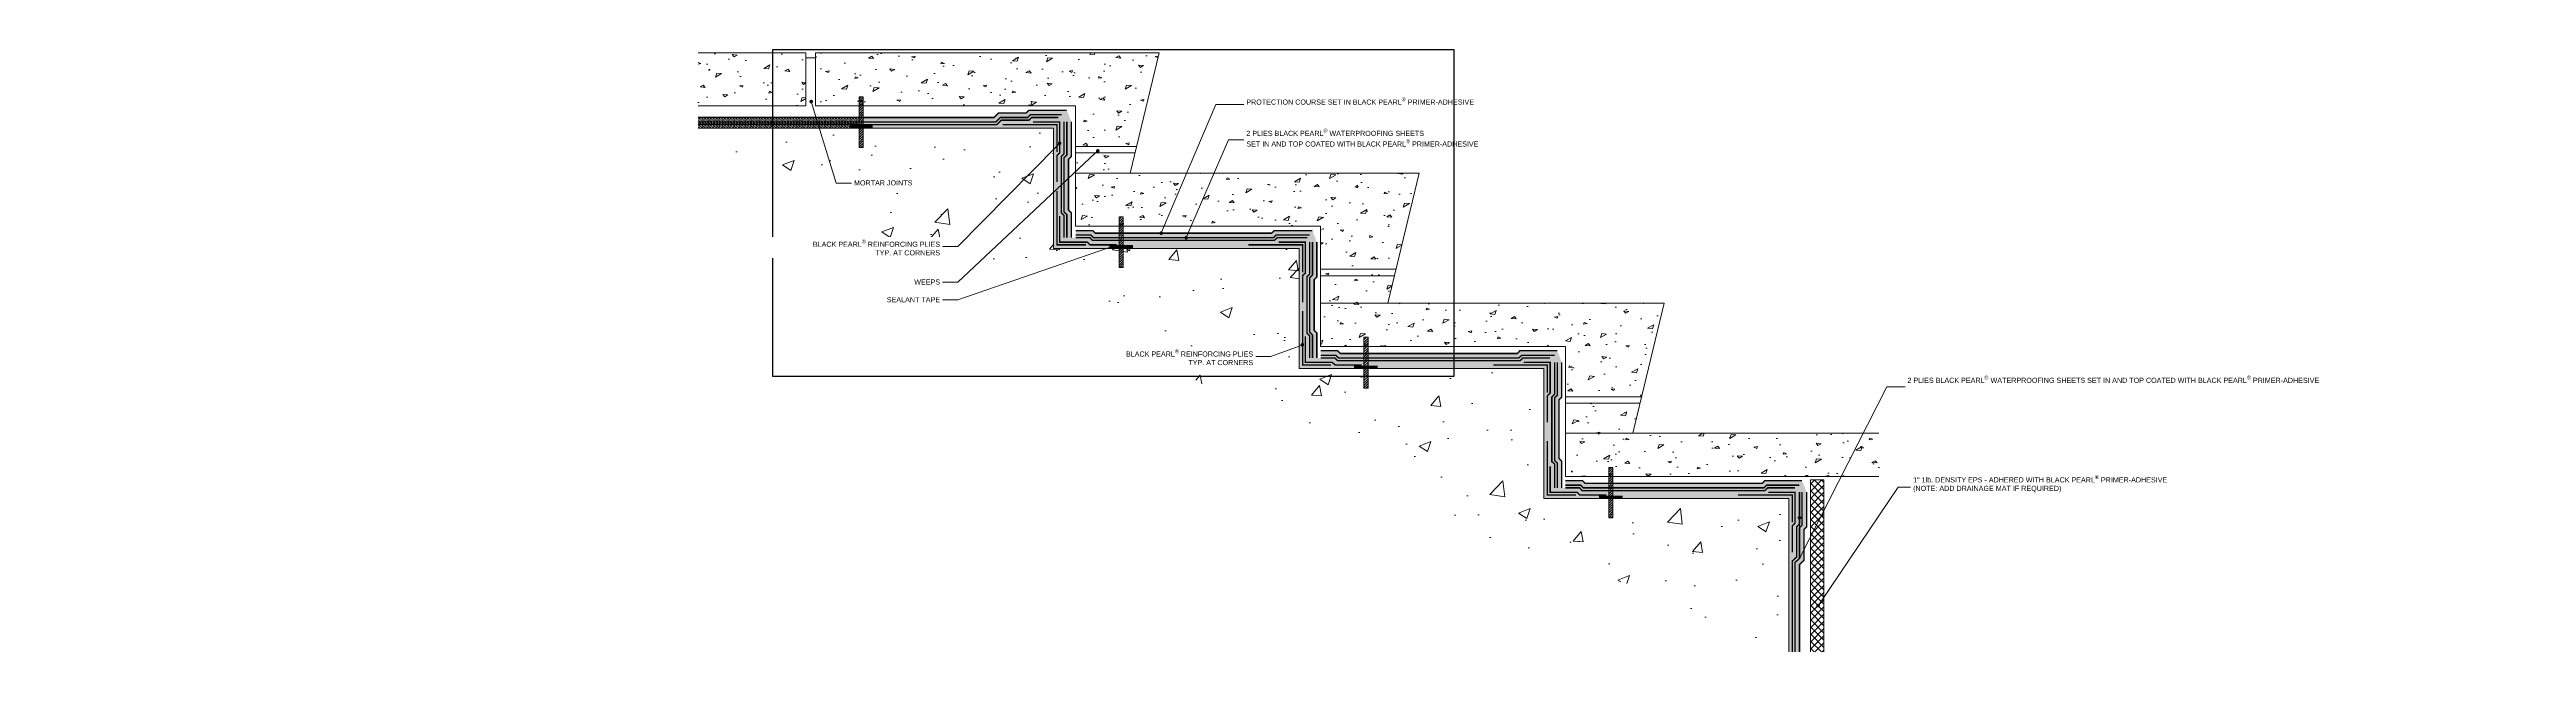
# Model space of a CAD drawing. Header units: inches. Extents: x 550 to 724, y 50 to 93.
import ezdxf
from ezdxf import colors
from ezdxf.entities.mleader import LeaderData, LeaderLine
from ezdxf.math import Vec2, Vec3

# ---------------------------------------------------------------- set-up
doc = ezdxf.new("R2010")
doc.units = ezdxf.units.IN
doc.header["$MEASUREMENT"] = 0
doc.layers.get('Defpoints').update_dxf_attribs({"color": 103})
for name, color, linetype, lineweight in [('BP Mastic', 191, 'Continuous', 0), ('BP Others', 190, 'Continuous', 0), ('BP Primer', 2, 'Continuous', 0), ('BP Sheet Membrane', 166, 'Continuous', 0), ('BP Text', 20, 'Continuous', 0)]:
    doc.layers.add(name, color=color, linetype=linetype, lineweight=lineweight)
doc.layers.add('BP Protection Course', color=7, linetype='Continuous', lineweight=0, true_color=0x216123)
doc.styles.get("Standard").update_dxf_attribs({"font": 'ARIALN.TTF'})
pattern_1 = [(216.8699, (0.08, 0.2), (0.5999999836, 0.4000000247), [0.1, -0.9]), (206.5651, (0.2, 0.14), (-0.199999832, -0.200000262), [0.2236068, -0.2236068]), (198.4349, (0.2, 0.04), (-0.400000087, -0.1999996806), [0.1264912, -0.5059644])]
pattern_2 = [(9.603, (670.5073, 85.0087), (1.03079, 3.05714), [0.24464, -5.89288]), (157.953, (670.7074, 84.9277), (-1.0308, -3.05714), [0.21591, -5.20091]), (71.367, (670.7074, 84.9277), (-5.02073, 2.0333), [0.1286, -3.09765]), (9.603, (672.564, 84.509), (1.03079, 3.05714), [0.24464, -5.89288]), (157.953, (672.805, 84.5497), (-1.0308, -3.05714), [0.21591, -5.20091]), (71.367, (672.564, 84.509), (-5.02073, 2.0333), [0.1286, -3.09765]), (29.9515, (675.146, 85.021), (-3.98993, 5.09044), [0.2621, -7.9119]), (128.09, (675.146, 85.021), (-7.0823, -4.081), [0.2074, -6.2604]), (174.791, (675.373, 85.152), (3.98993, -5.09044), [0.3565, -10.7617]), (29.9515, (670.496, 87.306), (-3.98993, 5.09044), [0.2621, -7.9119]), (128.09, (670.496, 87.306), (-7.0823, -4.081), [0.2074, -6.2604]), (174.791, (670.7233, 87.4366), (3.98993, -5.09044), [0.3565, -10.7617]), (29.9515, (676.0396, 88.1775), (-3.98993, 5.09044), [0.2621, -7.9119]), (128.09, (676.04, 88.1775), (-7.0823, -4.081), [0.2074, -6.2604]), (174.791, (676.2667, 88.3083), (3.98993, -5.09044), [0.3565, -10.7617]), (29.9515, (673.5234, 85.938), (-3.98993, 5.09044), [0.2621, -7.9119]), (128.09, (673.878, 85.9054), (-7.0823, -4.081), [0.2074, -6.2604]), (174.791, (673.8784, 85.9054), (3.98993, -5.09044), [0.3565, -10.7617]), (29.9515, (672.753, 82.907), (-3.98993, 5.09044), [0.2621, -7.9119]), (128.09, (673.108, 82.875), (-7.0823, -4.081), [0.2074, -6.2604]), (174.791, (673.108, 82.875), (3.98993, -5.09044), [0.3565, -10.7617]), (29.9515, (678.7216, 84.0314), (-3.98993, 5.09044), [0.2621, -7.9119]), (128.09, (679.077, 83.999), (-7.0823, -4.081), [0.2074, -6.2604]), (174.791, (679.0766, 83.999), (3.98993, -5.09044), [0.3565, -10.7617]), (29.9515, (677.2295, 84.21), (3.0924, 9.17143), [0.5014, -15.8465]), (71.367, (677.569, 84.179), (-11.0722, 1.0094), [0.2969, -9.3819]), (174.791, (677.569, 84.179), (-3.0924, -9.1714), [0.341, -10.7771]), (29.9515, (671.627, 83.783), (3.0924, 9.17143), [0.5014, -15.8465]), (71.367, (671.967, 83.752), (-11.0722, 1.0094), [0.2969, -9.3819]), (174.791, (671.967, 83.752), (-3.0924, -9.1714), [0.341, -10.7771]), (29.9515, (677.998, 87.2336), (3.0924, 9.17143), [0.5014, -15.8465]), (71.367, (678.337, 87.203), (-11.0722, 1.0094), [0.2969, -9.3819]), (174.791, (678.337, 87.203), (-3.0924, -9.1714), [0.341, -10.7771]), (29.9515, (672.5687, 86.764), (3.0924, 9.17143), [0.5014, -15.8465]), (71.367, (672.908, 86.733), (-11.0722, 1.0094), [0.2969, -9.3819]), (174.791, (672.908, 86.733), (-3.0924, -9.1714), [0.341, -10.7771]), (29.9515, (673.342, 89.441), (3.0924, 9.17143), [0.5014, -15.8465]), (71.367, (673.682, 89.41), (-11.0722, 1.0094), [0.2969, -9.3819]), (174.791, (673.682, 89.41), (-3.0924, -9.1714), [0.341, -10.7771]), (29.9515, (679.119, 90.3284), (3.0924, 9.17143), [0.5014, -15.8465]), (71.367, (679.459, 90.297), (-11.0722, 1.0094), [0.2969, -9.3819]), (174.791, (679.459, 90.297), (-3.0924, -9.1714), [0.341, -10.7771]), (29.9515, (668.763, 82.891), (3.0924, 9.17143), [0.5014, -15.8465]), (71.367, (668.763, 82.891), (-11.0722, 1.0094), [0.2969, -9.3819]), (174.791, (669.197, 83.142), (-3.0924, -9.1714), [0.341, -10.7771]), (29.9515, (669.4294, 85.777), (3.0924, 9.17143), [0.5014, -15.8465]), (71.367, (669.429, 85.777), (-11.0722, 1.0094), [0.2969, -9.3819]), (174.791, (669.864, 86.027), (-3.0924, -9.1714), [0.341, -10.7771]), (29.9515, (669.918, 88.675), (3.0924, 9.17143), [0.5014, -15.8465]), (71.367, (669.918, 88.675), (-11.0722, 1.0094), [0.2969, -9.3819]), (174.791, (670.353, 88.926), (-3.0924, -9.1714), [0.341, -10.7771]), (29.9515, (673.8306, 83.599), (3.0924, 9.17143), [0.5014, -15.8465]), (71.367, (673.831, 83.599), (-11.0722, 1.0094), [0.2969, -9.3819]), (174.791, (674.265, 83.8495), (-3.0924, -9.1714), [0.341, -10.7771]), (29.9515, (674.956, 86.694), (3.0924, 9.17143), [0.5014, -15.8465]), (71.367, (674.956, 86.694), (-11.0722, 1.0094), [0.2969, -9.3819]), (174.791, (675.39, 86.944), (-3.0924, -9.1714), [0.341, -10.7771]), (29.9515, (675.81, 89.671), (3.0924, 9.17143), [0.5014, -15.8465]), (71.367, (675.81, 89.671), (-11.0722, 1.0094), [0.2969, -9.3819]), (174.791, (676.244, 89.922), (-3.0924, -9.1714), [0.3404, -10.7764]), (30, (674.309, 82.5944), (-1.291, 8.9602), [0, -4.9932]), (45, (667.651, 89.252), (1.2176, 13.3931), [0, -3.3288]), (60, (670.98, 83.926), (-8.7846, 9.7577), [0, -1.6644]), (15, (668.9828, 85.9232), (2.956911, 1.826171), [0, -2.663043]), (75, (670.98, 85.9232), (-2.05537, 2.61847), [0, -3.99457]), (120, (674.309, 87.2548), (-4.09251, 1.09658), [0, -3.3288]), (90, (675.6404, 85.9232), (-3.99457, 1.33152), [0, -2.33016])]
pattern_3 = [(45, (667.48972, 82.40955), (-0.084065, 0.084065), [])]
pattern_4 = [(45, (685.77342, 73.95431), (-0.084065, 0.084065), [])]
pattern_5 = [(45, (702.98718, 65.48964), (-0.084065, 0.084065), [])]
pattern_6 = [(45, (720.20094, 56.34457), (-0.084065, 0.084065), [])]

# ---------------------------------------------------------------- blocks, each defined once
blk = doc.blocks.new('_Dot')
at = {"color": 0, "linetype": 'ByBlock', "lineweight": -2}
blk.add_line((-0.5, 0), (-1, 0), dxfattribs=at)
at = {"color": 0, "linetype": 'ByBlock', "const_width": 0.5}
blk.add_lwpolyline([(-0.25, 0, 1), (0.25, 0, 1)], format="xyb", close=True, dxfattribs=at)

msp = doc.modelspace()

# ---------------------------------------------------------------- hatches: boundary and pattern name
at = {"layer": 'BP Others'}
h = msp.add_hatch(dxfattribs=at)
h.set_pattern_fill('CONCRETE', color=256, scale=5.706522)
h.set_pattern_definition(pattern_2)
h.paths.add_polyline_path([(627.53, 92.37), (603.38, 92.37), (603.38, 88.64), (619.81, 88.64), (619.81, 88.93), (620.01, 88.93), (620.01, 88.64), (621.66, 88.64), (621.66, 86.95), (621.66, 86.27), (621.66, 85.8), (625.95, 85.8)])
h.paths.add_polyline_path([(602.7, 92.37), (595.12, 92.37), (595.12, 88.64), (602.7, 88.64)])
h.paths.add_polyline_path([(645.81, 83.92), (621.66, 83.92), (621.66, 80.19), (638.88, 80.19), (638.88, 77.34), (644.23, 77.34)])
h.paths.add_polyline_path([(625.84, 85.34), (621.66, 85.34), (621.66, 83.92), (625.5, 83.92)])
h.paths.add_polyline_path([(644.12, 76.89), (638.88, 76.89), (638.88, 74.77), (643.62, 74.77)])
h.paths.add_polyline_path([(663.03, 74.77), (638.88, 74.77), (638.88, 71.72), (656.09, 71.72), (656.09, 68.19), (661.45, 68.19)])
h.paths.add_polyline_path([(661.34, 67.74), (656.09, 67.74), (656.09, 65.62), (660.83, 65.62)])
h = msp.add_hatch(dxfattribs=at)
h.set_pattern_fill('ANSI31', color=256, scale=0.951087)
h.set_pattern_definition(pattern_3)
h.paths.add_polyline_path([(606.43, 85.72), (606.72, 85.72), (606.72, 89.29), (606.43, 89.29)])
h.paths.add_polyline_path([(606.72, 88.46), (606.72, 85.72), (606.43, 85.72), (606.43, 88.46)], flags=17)
h = msp.add_hatch(dxfattribs=at)
h.set_pattern_fill('CONCRETE', color=256, scale=5.706522)
h.set_pattern_definition([(9.603, (670.3457, 84.8238), (1.0308, 3.05714), [0.24464, -5.89288]), (157.953, (670.5458, 84.7428), (-1.0308, -3.05714), [0.21591, -5.2009]), (71.367, (670.546, 84.743), (-5.02073, 2.0333), [0.1286, -3.09765]), (9.603, (672.4023, 84.324), (1.0308, 3.05714), [0.24464, -5.89288]), (157.953, (672.6435, 84.3648), (-1.0308, -3.05714), [0.21591, -5.2009]), (71.367, (672.4023, 84.324), (-5.02073, 2.0333), [0.1286, -3.09765]), (29.952, (674.984, 84.836), (-3.98993, 5.09044), [0.2621, -7.9119]), (128.09, (674.984, 84.836), (-7.0823, -4.081), [0.2074, -6.2604]), (174.791, (675.2113, 84.967), (3.98993, -5.09044), [0.3565, -10.7617]), (29.952, (670.3347, 87.121), (-3.98993, 5.09044), [0.2621, -7.9119]), (128.09, (670.335, 87.121), (-7.0823, -4.081), [0.2074, -6.2604]), (174.791, (670.5617, 87.2518), (3.98993, -5.09044), [0.3565, -10.7617]), (29.952, (675.878, 87.9926), (-3.98993, 5.09044), [0.2621, -7.9119]), (128.09, (675.878, 87.993), (-7.0823, -4.081), [0.2074, -6.2604]), (174.791, (676.105, 88.1235), (3.98993, -5.09044), [0.3565, -10.7617]), (29.952, (673.362, 85.753), (-3.98993, 5.09044), [0.2621, -7.9119]), (128.09, (673.717, 85.7206), (-7.0823, -4.081), [0.2074, -6.2604]), (174.791, (673.717, 85.7206), (3.98993, -5.09044), [0.3565, -10.7617]), (29.952, (672.591, 82.7224), (-3.98993, 5.09044), [0.2621, -7.9119]), (128.09, (672.946, 82.69), (-7.0823, -4.081), [0.2074, -6.2604]), (174.791, (672.9463, 82.69), (3.98993, -5.09044), [0.3565, -10.7617]), (29.952, (678.56, 83.8465), (-3.98993, 5.09044), [0.2621, -7.9119]), (128.09, (678.915, 83.814), (-7.0823, -4.081), [0.2074, -6.2604]), (174.791, (678.915, 83.814), (3.98993, -5.09044), [0.3565, -10.7617]), (29.952, (677.068, 84.0254), (3.0924, 9.17143), [0.5014, -15.8465]), (71.367, (677.408, 83.994), (-11.0722, 1.0094), [0.2969, -9.3819]), (174.791, (677.408, 83.994), (-3.0924, -9.1714), [0.341, -10.7771]), (29.952, (671.4656, 83.598), (3.0924, 9.1714), [0.5014, -15.8465]), (71.367, (671.805, 83.567), (-11.0722, 1.0094), [0.2969, -9.3819]), (174.79, (671.805, 83.567), (-3.0924, -9.1714), [0.341, -10.7771]), (29.952, (677.836, 87.049), (3.0924, 9.17143), [0.5014, -15.8465]), (71.367, (678.176, 87.018), (-11.0722, 1.0094), [0.2969, -9.3819]), (174.791, (678.176, 87.018), (-3.0924, -9.1714), [0.341, -10.7771]), (29.952, (672.407, 86.579), (3.0924, 9.1714), [0.5014, -15.8465]), (71.367, (672.747, 86.548), (-11.0722, 1.0094), [0.2969, -9.3819]), (174.79, (672.747, 86.548), (-3.0924, -9.1714), [0.341, -10.7771]), (29.952, (673.1807, 89.256), (3.0924, 9.1714), [0.5014, -15.8465]), (71.367, (673.52, 89.225), (-11.0722, 1.0094), [0.2969, -9.3819]), (174.79, (673.52, 89.225), (-3.0924, -9.1714), [0.341, -10.7771]), (29.952, (678.9575, 90.1435), (3.0924, 9.17143), [0.5014, -15.8465]), (71.367, (679.297, 90.113), (-11.0722, 1.0094), [0.2969, -9.3819]), (174.791, (679.297, 90.113), (-3.0924, -9.1714), [0.341, -10.7771]), (29.952, (668.601, 82.7064), (3.0924, 9.1714), [0.5014, -15.8465]), (71.367, (668.601, 82.706), (-11.0722, 1.0094), [0.2969, -9.3819]), (174.79, (669.036, 82.957), (-3.0924, -9.1714), [0.341, -10.7771]), (29.952, (669.268, 85.592), (3.0924, 9.1714), [0.5014, -15.8465]), (71.367, (669.268, 85.592), (-11.0722, 1.0094), [0.2969, -9.3819]), (174.79, (669.702, 85.842), (-3.0924, -9.1714), [0.341, -10.7771]), (29.952, (669.7566, 88.4904), (3.0924, 9.1714), [0.5014, -15.8465]), (71.367, (669.757, 88.49), (-11.0722, 1.0094), [0.2969, -9.3819]), (174.79, (670.191, 88.741), (-3.0924, -9.1714), [0.341, -10.7771]), (29.952, (673.669, 83.414), (3.0924, 9.1714), [0.5014, -15.8465]), (71.367, (673.669, 83.414), (-11.0722, 1.0094), [0.2969, -9.3819]), (174.79, (674.1035, 83.665), (-3.0924, -9.1714), [0.341, -10.7771]), (29.952, (674.794, 86.509), (3.0924, 9.1714), [0.5014, -15.8465]), (71.367, (674.794, 86.509), (-11.0722, 1.0094), [0.2969, -9.3819]), (174.791, (675.229, 86.759), (-3.0924, -9.1714), [0.341, -10.7771]), (29.952, (675.648, 89.486), (3.0924, 9.1714), [0.5014, -15.8465]), (71.367, (675.648, 89.486), (-11.0722, 1.0094), [0.2969, -9.3819]), (174.791, (676.083, 89.737), (-3.0924, -9.1714), [0.3404, -10.7764]), (30, (674.147, 82.4095), (-1.291, 8.9602), [0, -4.9932]), (45, (667.49, 89.067), (1.2176, 13.3931), [0, -3.3288]), (60, (670.819, 83.741), (-8.7846, 9.7577), [0, -1.6644]), (15, (668.8212, 85.7384), (2.95691, 1.826171), [0, -2.663043]), (75, (670.8185, 85.7384), (-2.05537, 2.61847), [0, -3.99457]), (120, (674.1473, 87.07), (-4.09251, 1.09658), [0, -3.3288]), (90, (675.479, 85.7384), (-3.99457, 1.33152), [0, -2.33016])])
h.paths.add_polyline_path([(606.43, 85.72), (606.72, 85.72), (606.72, 89.29), (606.43, 89.29)])
h.paths.add_polyline_path([(606.72, 88.46), (606.72, 85.72), (606.43, 85.72), (606.43, 88.46)], flags=17)
h = msp.add_hatch(dxfattribs=at)
h.set_pattern_fill('AR-CONC', color=256, scale=1.170101)
h.set_pattern_definition([(50, (660.163, 83.7004), (8.3927, -0.73426), [0.8776, -9.6533]), (355, (660.163, 83.7004), (-1.6235, 8.8014), [0.7021, -7.7227]), (100.451, (660.862, 83.639), (6.7691, 8.0671), [0.7458, -8.2041]), (46.184, (660.163, 86.041), (12.4878, -1.9367), [1.3164, -14.48]), (96.636, (661.203, 85.879), (10.9365, 11.3982), [1.1187, -12.3061]), (351.184, (660.163, 86.04), (10.9365, 11.3982), [1.053, -11.584]), (21, (661.333, 85.4556), (6.9844, -4.71105), [0.8776, -9.6533]), (326, (661.333, 85.456), (2.847, 8.485), [0.7021, -7.7227]), (71.451, (661.915, 85.063), (9.83145, 3.7739), [0.7458, -8.2041]), (37.5, (660.1627, 83.7004), (0.14228, 3.8952), [0, -7.62906, 0, -7.83968, 0, -7.75192]), (7.5, (660.1627, 83.7004), (3.07818, 4.61502), [0, -4.46979, 0, -7.45354, 0, -2.9545]), (327.5, (657.5534, 83.7004), (6.24626, -0.26391), [0, -2.92525, 0, -9.1268, 0, -12.11054]), (317.5, (656.3833, 83.7004), (6.82387, 1.17133), [0, -3.80283, 0, -6.06112, 0, -8.60024])])
edge = h.paths.add_edge_path()
edge.add_line((654.58, 70.17), (642.22, 70.17))
edge.add_line((642.22, 70.17), (642.22, 68.8))
edge.add_line((642.22, 68.8), (641.92, 68.8))
edge.add_line((641.92, 68.8), (641.92, 70.17))
edge.add_line((641.92, 70.17), (637.37, 70.17))
edge.add_line((637.37, 70.17), (637.37, 78.62))
edge.add_line((637.37, 78.62), (625, 78.62))
edge.add_line((625, 78.62), (625, 77.27))
edge.add_line((625, 77.27), (624.71, 77.27))
edge.add_line((624.71, 77.27), (624.71, 78.62))
edge.add_line((624.71, 78.62), (620.1, 78.62))
edge.add_line((620.1, 78.62), (620.1, 87.08))
edge.add_line((620.1, 87.08), (606.72, 87.08))
edge.add_line((606.72, 87.08), (606.72, 85.72))
edge.add_line((606.72, 85.72), (606.43, 85.72))
edge.add_line((606.43, 85.72), (606.43, 87.08))
edge.add_line((606.43, 87.08), (594.96, 87.08))
edge.add_spline(control_points=[(594.96, 87.08), (598.24, 85.03), (603.66, 81.64), (612.74, 77.37), (623.32, 74.79), (632.31, 66.87), (643.88, 64.57), (651.65, 55.72), (662.26, 55.67), (668.01, 50.99), (670.92, 50.28), (671.8, 50.06)], knot_values=[0, 0, 0, 0, 3.047426, 5.032656, 7.899844, 11.507961, 14.167772, 16.893094, 20.21098, 21.842077, 22.551942, 22.551942, 22.551942, 22.551942], degree=3, periodic=0)
edge.add_line((671.8, 50.06), (671.8, 61.03))
edge.add_line((671.8, 61.03), (659.43, 61.03))
edge.add_line((659.43, 61.03), (659.43, 59.66))
edge.add_line((659.43, 59.66), (659.14, 59.66))
edge.add_line((659.14, 59.66), (659.14, 61.03))
edge.add_line((659.14, 61.03), (654.58, 61.03))
edge.add_line((654.58, 61.03), (654.58, 70.17))
h = msp.add_hatch(dxfattribs=at)
h.set_pattern_fill('ANSI31', color=256, scale=0.951087)
h.set_pattern_definition(pattern_3)
h.paths.add_polyline_path([(606.72, 88.46), (606.43, 88.46), (606.43, 87.78), (606.72, 87.78)])
h.paths.add_polyline_path([(606.72, 87.78), (606.43, 87.78), (606.43, 87.55), (606.72, 87.55)])
h.paths.add_polyline_path([(606.72, 87.55), (606.43, 87.55), (606.43, 87.32), (606.72, 87.32)])
h.paths.add_polyline_path([(606.72, 87.32), (606.43, 87.32), (606.43, 87.08), (606.72, 87.08)])
h.paths.add_polyline_path([(606.72, 87.08), (606.43, 87.08), (606.43, 85.72), (606.72, 85.72)])
h = msp.add_hatch(dxfattribs=at)
h.set_pattern_fill('ANSI31', color=256, scale=0.951087)
h.set_pattern_definition(pattern_4)
h.paths.add_polyline_path([(624.71, 77.27), (625, 77.27), (625, 80.83), (624.71, 80.83)])
h.paths.add_polyline_path([(625, 80), (625, 77.27), (624.71, 77.27), (624.71, 80)], flags=17)
h = msp.add_hatch(dxfattribs=at)
h.set_pattern_fill('CONCRETE', color=256, scale=5.706522)
h.set_pattern_definition([(9.603, (688.6294, 76.3686), (1.0308, 3.05714), [0.24464, -5.89288]), (157.953, (688.8295, 76.2876), (-1.0308, -3.05714), [0.21591, -5.2009]), (71.367, (688.8295, 76.2876), (-5.02073, 2.0333), [0.1286, -3.09765]), (9.603, (690.686, 75.8688), (1.0308, 3.05714), [0.24464, -5.89288]), (157.953, (690.9272, 75.9096), (-1.0308, -3.05714), [0.21591, -5.2009]), (71.367, (690.686, 75.869), (-5.02073, 2.0333), [0.1286, -3.09765]), (29.952, (693.268, 76.381), (-3.98993, 5.09044), [0.2621, -7.9119]), (128.09, (693.268, 76.381), (-7.0823, -4.081), [0.2074, -6.2604]), (174.791, (693.495, 76.5117), (3.98993, -5.09044), [0.3565, -10.7617]), (29.952, (688.6184, 78.6657), (-3.98993, 5.09044), [0.2621, -7.9119]), (128.09, (688.618, 78.666), (-7.0823, -4.081), [0.2074, -6.2604]), (174.791, (688.8454, 78.7965), (3.98993, -5.09044), [0.3565, -10.7617]), (29.952, (694.162, 79.5374), (-3.98993, 5.09044), [0.2621, -7.9119]), (128.09, (694.162, 79.537), (-7.0823, -4.081), [0.2074, -6.2604]), (174.791, (694.389, 79.668), (3.98993, -5.09044), [0.3565, -10.7617]), (29.952, (691.6455, 77.298), (-3.98993, 5.09044), [0.2621, -7.9119]), (128.09, (692.0005, 77.265), (-7.0823, -4.081), [0.2074, -6.2604]), (174.791, (692.0005, 77.2653), (3.98993, -5.09044), [0.3565, -10.7617]), (29.952, (690.875, 74.267), (-3.98993, 5.09044), [0.2621, -7.9119]), (128.09, (691.23, 74.235), (-7.0823, -4.081), [0.2074, -6.2604]), (174.791, (691.23, 74.235), (3.98993, -5.09044), [0.3565, -10.7617]), (29.952, (696.844, 75.391), (-3.98993, 5.09044), [0.2621, -7.9119]), (128.09, (697.199, 75.359), (-7.0823, -4.081), [0.2074, -6.2604]), (174.791, (697.199, 75.359), (3.98993, -5.09044), [0.3565, -10.7617]), (29.952, (695.3517, 75.57), (3.0924, 9.17143), [0.5014, -15.8465]), (71.367, (695.691, 75.539), (-11.0722, 1.0094), [0.2969, -9.3819]), (174.791, (695.691, 75.539), (-3.0924, -9.1714), [0.341, -10.7771]), (29.952, (689.7493, 75.143), (3.0924, 9.1714), [0.5014, -15.8465]), (71.367, (690.089, 75.112), (-11.0722, 1.0094), [0.2969, -9.3819]), (174.79, (690.089, 75.112), (-3.0924, -9.1714), [0.341, -10.7771]), (29.952, (696.12, 78.5935), (3.0924, 9.17143), [0.5014, -15.8465]), (71.367, (696.46, 78.563), (-11.0722, 1.0094), [0.2969, -9.3819]), (174.791, (696.4595, 78.563), (-3.0924, -9.1714), [0.341, -10.7771]), (29.952, (690.691, 78.1236), (3.0924, 9.1714), [0.5014, -15.8465]), (71.367, (691.03, 78.093), (-11.0722, 1.0094), [0.2969, -9.3819]), (174.79, (691.03, 78.093), (-3.0924, -9.1714), [0.341, -10.7771]), (29.952, (691.4644, 80.801), (3.0924, 9.1714), [0.5014, -15.8465]), (71.367, (691.804, 80.77), (-11.0722, 1.0094), [0.2969, -9.3819]), (174.79, (691.804, 80.77), (-3.0924, -9.1714), [0.341, -10.7771]), (29.952, (697.241, 81.688), (3.0924, 9.17143), [0.5014, -15.8465]), (71.367, (697.581, 81.657), (-11.0722, 1.0094), [0.2969, -9.3819]), (174.791, (697.581, 81.657), (-3.0924, -9.1714), [0.341, -10.7771]), (29.952, (686.885, 74.251), (3.0924, 9.1714), [0.5014, -15.8465]), (71.367, (686.885, 74.251), (-11.0722, 1.0094), [0.2969, -9.3819]), (174.79, (687.319, 74.5015), (-3.0924, -9.1714), [0.341, -10.7771]), (29.952, (687.5516, 77.137), (3.0924, 9.1714), [0.5014, -15.8465]), (71.367, (687.552, 77.137), (-11.0722, 1.0094), [0.2969, -9.3819]), (174.79, (687.986, 77.387), (-3.0924, -9.1714), [0.341, -10.7771]), (29.952, (688.04, 80.035), (3.0924, 9.1714), [0.5014, -15.8465]), (71.367, (688.04, 80.035), (-11.0722, 1.0094), [0.2969, -9.3819]), (174.79, (688.475, 80.286), (-3.0924, -9.1714), [0.341, -10.7771]), (29.952, (691.953, 74.959), (3.0924, 9.1714), [0.5014, -15.8465]), (71.367, (691.953, 74.959), (-11.0722, 1.0094), [0.2969, -9.3819]), (174.79, (692.387, 75.209), (-3.0924, -9.1714), [0.341, -10.7771]), (29.952, (693.078, 78.054), (3.0924, 9.1714), [0.5014, -15.8465]), (71.367, (693.078, 78.054), (-11.0722, 1.0094), [0.2969, -9.3819]), (174.791, (693.512, 78.304), (-3.0924, -9.1714), [0.341, -10.7771]), (29.952, (693.932, 81.031), (3.0924, 9.1714), [0.5014, -15.8465]), (71.367, (693.932, 81.031), (-11.0722, 1.0094), [0.2969, -9.3819]), (174.791, (694.366, 81.281), (-3.0924, -9.1714), [0.3404, -10.7764]), (30, (692.431, 73.954), (-1.291, 8.9602), [0, -4.9932]), (45, (685.773, 80.612), (1.2176, 13.3931), [0, -3.3288]), (60, (689.102, 75.286), (-8.7846, 9.7577), [0, -1.6644]), (15, (687.1049, 77.2831), (2.95691, 1.826171), [0, -2.663043]), (75, (689.1022, 77.283), (-2.05537, 2.61847), [0, -3.99457]), (120, (692.431, 78.6146), (-4.09251, 1.09658), [0, -3.3288]), (90, (693.7625, 77.283), (-3.99457, 1.33152), [0, -2.33016])])
h.paths.add_polyline_path([(624.71, 77.27), (625, 77.27), (625, 80.83), (624.71, 80.83)])
h.paths.add_polyline_path([(625, 80), (625, 77.27), (624.71, 77.27), (624.71, 80)], flags=17)
h = msp.add_hatch(dxfattribs=at)
h.set_pattern_fill('ANSI31', color=256, scale=0.951087)
h.set_pattern_definition(pattern_4)
h.paths.add_polyline_path([(625, 80), (624.71, 80), (624.71, 79.32), (625, 79.32)])
h.paths.add_polyline_path([(625, 79.32), (624.71, 79.32), (624.71, 79.09), (625, 79.09)])
h.paths.add_polyline_path([(625, 79.09), (624.71, 79.09), (624.71, 78.87), (625, 78.87)])
h.paths.add_polyline_path([(625, 78.87), (624.71, 78.87), (624.71, 78.62), (625, 78.62)])
h.paths.add_polyline_path([(625, 78.62), (624.71, 78.62), (624.71, 77.27), (625, 77.27)])
h = msp.add_hatch(dxfattribs=at)
h.set_pattern_fill('ANSI31', color=256, scale=0.951087)
h.set_pattern_definition(pattern_5)
h.paths.add_polyline_path([(641.92, 68.8), (642.22, 68.8), (642.22, 72.37), (641.92, 72.37)])
h.paths.add_polyline_path([(642.22, 71.54), (642.22, 68.8), (641.92, 68.8), (641.92, 71.54)], flags=17)
h = msp.add_hatch(dxfattribs=at)
h.set_pattern_fill('CONCRETE', color=256, scale=5.706522)
h.set_pattern_definition([(9.603, (705.8432, 67.904), (1.0308, 3.05714), [0.24464, -5.89288]), (157.953, (706.0433, 67.823), (-1.0308, -3.05714), [0.21591, -5.2009]), (71.367, (706.0433, 67.823), (-5.02073, 2.0333), [0.1286, -3.09765]), (9.603, (707.8998, 67.404), (1.0308, 3.05714), [0.24464, -5.89288]), (157.953, (708.141, 67.445), (-1.0308, -3.05714), [0.21591, -5.2009]), (71.367, (707.9, 67.404), (-5.02073, 2.0333), [0.1286, -3.09765]), (29.952, (710.4817, 67.916), (-3.98993, 5.09044), [0.2621, -7.9119]), (128.09, (710.482, 67.916), (-7.0823, -4.081), [0.2074, -6.2604]), (174.791, (710.7087, 68.047), (3.98993, -5.09044), [0.3565, -10.7617]), (29.952, (705.832, 70.201), (-3.98993, 5.09044), [0.2621, -7.9119]), (128.09, (705.832, 70.201), (-7.0823, -4.081), [0.2074, -6.2604]), (174.791, (706.059, 70.332), (3.98993, -5.09044), [0.3565, -10.7617]), (29.952, (711.3755, 71.073), (-3.98993, 5.09044), [0.2621, -7.9119]), (128.09, (711.3755, 71.073), (-7.0823, -4.081), [0.2074, -6.2604]), (174.791, (711.6026, 71.2035), (3.98993, -5.09044), [0.3565, -10.7617]), (29.952, (708.859, 68.833), (-3.98993, 5.09044), [0.2621, -7.9119]), (128.09, (709.214, 68.801), (-7.0823, -4.081), [0.2074, -6.2604]), (174.791, (709.2143, 68.8006), (3.98993, -5.09044), [0.3565, -10.7617]), (29.952, (708.089, 65.8025), (-3.98993, 5.09044), [0.2621, -7.9119]), (128.09, (708.444, 65.77), (-7.0823, -4.081), [0.2074, -6.2604]), (174.791, (708.4437, 65.77), (3.98993, -5.09044), [0.3565, -10.7617]), (29.952, (714.0575, 66.9266), (-3.98993, 5.09044), [0.2621, -7.9119]), (128.09, (714.4125, 66.894), (-7.0823, -4.081), [0.2074, -6.2604]), (174.791, (714.4125, 66.8942), (3.98993, -5.09044), [0.3565, -10.7617]), (29.952, (712.5654, 67.1055), (3.0924, 9.17143), [0.5014, -15.8465]), (71.367, (712.905, 67.075), (-11.0722, 1.0094), [0.2969, -9.3819]), (174.791, (712.905, 67.0745), (-3.0924, -9.1714), [0.341, -10.7771]), (29.952, (706.963, 66.6784), (3.0924, 9.1714), [0.5014, -15.8465]), (71.367, (707.303, 66.647), (-11.0722, 1.0094), [0.2969, -9.3819]), (174.79, (707.303, 66.647), (-3.0924, -9.1714), [0.341, -10.7771]), (29.952, (713.3336, 70.129), (3.0924, 9.17143), [0.5014, -15.8465]), (71.367, (713.673, 70.098), (-11.0722, 1.0094), [0.2969, -9.3819]), (174.791, (713.673, 70.098), (-3.0924, -9.1714), [0.341, -10.7771]), (29.952, (707.9046, 69.659), (3.0924, 9.1714), [0.5014, -15.8465]), (71.367, (708.244, 69.628), (-11.0722, 1.0094), [0.2969, -9.3819]), (174.79, (708.244, 69.628), (-3.0924, -9.1714), [0.341, -10.7771]), (29.952, (708.678, 72.336), (3.0924, 9.1714), [0.5014, -15.8465]), (71.367, (709.018, 72.305), (-11.0722, 1.0094), [0.2969, -9.3819]), (174.79, (709.018, 72.305), (-3.0924, -9.1714), [0.341, -10.7771]), (29.952, (714.455, 73.2236), (3.0924, 9.17143), [0.5014, -15.8465]), (71.367, (714.795, 73.193), (-11.0722, 1.0094), [0.2969, -9.3819]), (174.791, (714.795, 73.193), (-3.0924, -9.1714), [0.341, -10.7771]), (29.952, (704.0986, 65.7865), (3.0924, 9.1714), [0.5014, -15.8465]), (71.367, (704.099, 65.786), (-11.0722, 1.0094), [0.2969, -9.3819]), (174.79, (704.533, 66.037), (-3.0924, -9.1714), [0.341, -10.7771]), (29.952, (704.7653, 68.672), (3.0924, 9.1714), [0.5014, -15.8465]), (71.367, (704.765, 68.672), (-11.0722, 1.0094), [0.2969, -9.3819]), (174.79, (705.2, 68.922), (-3.0924, -9.1714), [0.341, -10.7771]), (29.952, (705.254, 71.5705), (3.0924, 9.1714), [0.5014, -15.8465]), (71.367, (705.254, 71.57), (-11.0722, 1.0094), [0.2969, -9.3819]), (174.79, (705.6885, 71.821), (-3.0924, -9.1714), [0.341, -10.7771]), (29.952, (709.1665, 66.4943), (3.0924, 9.1714), [0.5014, -15.8465]), (71.367, (709.166, 66.494), (-11.0722, 1.0094), [0.2969, -9.3819]), (174.79, (709.601, 66.745), (-3.0924, -9.1714), [0.341, -10.7771]), (29.952, (710.292, 69.589), (3.0924, 9.1714), [0.5014, -15.8465]), (71.367, (710.292, 69.589), (-11.0722, 1.0094), [0.2969, -9.3819]), (174.791, (710.726, 69.8395), (-3.0924, -9.1714), [0.341, -10.7771]), (29.952, (711.1457, 72.5664), (3.0924, 9.1714), [0.5014, -15.8465]), (71.367, (711.146, 72.566), (-11.0722, 1.0094), [0.2969, -9.3819]), (174.791, (711.58, 72.817), (-3.0924, -9.1714), [0.3404, -10.7764]), (30, (709.645, 65.49), (-1.291, 8.9602), [0, -4.9932]), (45, (702.987, 72.147), (1.2176, 13.3931), [0, -3.3288]), (60, (706.316, 66.821), (-8.7846, 9.7577), [0, -1.6644]), (15, (704.3187, 68.8184), (2.95691, 1.826171), [0, -2.663043]), (75, (706.316, 68.8184), (-2.05537, 2.61847), [0, -3.99457]), (120, (709.6448, 70.15), (-4.09251, 1.09658), [0, -3.3288]), (90, (710.9763, 68.8184), (-3.99457, 1.33152), [0, -2.33016])])
h.paths.add_polyline_path([(641.92, 68.8), (642.22, 68.8), (642.22, 72.37), (641.92, 72.37)])
h.paths.add_polyline_path([(642.22, 71.54), (642.22, 68.8), (641.92, 68.8), (641.92, 71.54)], flags=17)
h = msp.add_hatch(dxfattribs=at)
h.set_pattern_fill('ANSI31', color=256, scale=0.951087)
h.set_pattern_definition(pattern_5)
h.paths.add_polyline_path([(642.22, 71.54), (641.92, 71.54), (641.92, 70.86), (642.22, 70.86)])
h.paths.add_polyline_path([(642.22, 70.86), (641.92, 70.86), (641.92, 70.63), (642.22, 70.63)])
h.paths.add_polyline_path([(642.22, 70.63), (641.92, 70.63), (641.92, 70.4), (642.22, 70.4)])
h.paths.add_polyline_path([(642.22, 70.4), (641.92, 70.4), (641.92, 70.16), (642.22, 70.16)])
h.paths.add_polyline_path([(642.22, 70.16), (641.92, 70.16), (641.92, 68.8), (642.22, 68.8)])
h = msp.add_hatch(dxfattribs=at)
h.set_pattern_fill('CONCRETE', color=256, scale=5.706522)
h.set_pattern_definition(pattern_2)
h.paths.add_polyline_path([(678.14, 62.58), (678.14, 65.62), (656.09, 65.62), (656.09, 62.58)])
h = msp.add_hatch(dxfattribs=at)
h.set_pattern_fill('ANSI31', color=256, scale=0.951087)
h.set_pattern_definition(pattern_6)
h.paths.add_polyline_path([(659.14, 59.66), (659.43, 59.66), (659.43, 63.22), (659.14, 63.22)])
h.paths.add_polyline_path([(659.43, 62.39), (659.43, 59.66), (659.14, 59.66), (659.14, 62.39)], flags=17)
h = msp.add_hatch(dxfattribs=at)
h.set_pattern_fill('CONCRETE', color=256, scale=5.706522)
h.set_pattern_definition([(9.603, (723.057, 58.759), (1.0308, 3.05714), [0.24464, -5.89288]), (157.953, (723.257, 58.6778), (-1.0308, -3.05714), [0.21591, -5.2009]), (71.367, (723.257, 58.678), (-5.02073, 2.0333), [0.1286, -3.09765]), (9.603, (725.1135, 58.259), (1.0308, 3.05714), [0.24464, -5.89288]), (157.953, (725.3547, 58.2998), (-1.0308, -3.05714), [0.21591, -5.2009]), (71.367, (725.1135, 58.259), (-5.02073, 2.0333), [0.1286, -3.09765]), (29.952, (727.6954, 58.771), (-3.98993, 5.09044), [0.2621, -7.9119]), (128.09, (727.6954, 58.771), (-7.0823, -4.081), [0.2074, -6.2604]), (174.791, (727.9225, 58.902), (3.98993, -5.09044), [0.3565, -10.7617]), (29.952, (723.046, 61.056), (-3.98993, 5.09044), [0.2621, -7.9119]), (128.09, (723.046, 61.056), (-7.0823, -4.081), [0.2074, -6.2604]), (174.791, (723.273, 61.187), (3.98993, -5.09044), [0.3565, -10.7617]), (29.952, (728.589, 61.9276), (-3.98993, 5.09044), [0.2621, -7.9119]), (128.09, (728.589, 61.928), (-7.0823, -4.081), [0.2074, -6.2604]), (174.791, (728.8164, 62.0585), (3.98993, -5.09044), [0.3565, -10.7617]), (29.952, (726.073, 59.688), (-3.98993, 5.09044), [0.2621, -7.9119]), (128.09, (726.428, 59.6556), (-7.0823, -4.081), [0.2074, -6.2604]), (174.791, (726.428, 59.6556), (3.98993, -5.09044), [0.3565, -10.7617]), (29.952, (725.3025, 56.6574), (-3.98993, 5.09044), [0.2621, -7.9119]), (128.09, (725.6575, 56.625), (-7.0823, -4.081), [0.2074, -6.2604]), (174.791, (725.6575, 56.625), (3.98993, -5.09044), [0.3565, -10.7617]), (29.952, (731.271, 57.7815), (-3.98993, 5.09044), [0.2621, -7.9119]), (128.09, (731.626, 57.749), (-7.0823, -4.081), [0.2074, -6.2604]), (174.791, (731.6263, 57.749), (3.98993, -5.09044), [0.3565, -10.7617]), (29.952, (729.779, 57.9604), (3.0924, 9.17143), [0.5014, -15.8465]), (71.367, (730.119, 57.929), (-11.0722, 1.0094), [0.2969, -9.3819]), (174.791, (730.119, 57.929), (-3.0924, -9.1714), [0.341, -10.7771]), (29.952, (724.177, 57.533), (3.0924, 9.1714), [0.5014, -15.8465]), (71.367, (724.516, 57.502), (-11.0722, 1.0094), [0.2969, -9.3819]), (174.79, (724.5165, 57.502), (-3.0924, -9.1714), [0.341, -10.7771]), (29.952, (730.5474, 60.984), (3.0924, 9.17143), [0.5014, -15.8465]), (71.367, (730.887, 60.953), (-11.0722, 1.0094), [0.2969, -9.3819]), (174.791, (730.887, 60.953), (-3.0924, -9.1714), [0.341, -10.7771]), (29.952, (725.1183, 60.514), (3.0924, 9.1714), [0.5014, -15.8465]), (71.367, (725.458, 60.483), (-11.0722, 1.0094), [0.2969, -9.3819]), (174.79, (725.458, 60.483), (-3.0924, -9.1714), [0.341, -10.7771]), (29.952, (725.892, 63.191), (3.0924, 9.1714), [0.5014, -15.8465]), (71.367, (726.232, 63.16), (-11.0722, 1.0094), [0.2969, -9.3819]), (174.79, (726.2315, 63.16), (-3.0924, -9.1714), [0.341, -10.7771]), (29.952, (731.669, 64.0786), (3.0924, 9.17143), [0.5014, -15.8465]), (71.367, (732.008, 64.048), (-11.0722, 1.0094), [0.2969, -9.3819]), (174.791, (732.008, 64.048), (-3.0924, -9.1714), [0.341, -10.7771]), (29.952, (721.3124, 56.6414), (3.0924, 9.1714), [0.5014, -15.8465]), (71.367, (721.312, 56.641), (-11.0722, 1.0094), [0.2969, -9.3819]), (174.79, (721.747, 56.892), (-3.0924, -9.1714), [0.341, -10.7771]), (29.952, (721.979, 59.527), (3.0924, 9.1714), [0.5014, -15.8465]), (71.367, (721.979, 59.527), (-11.0722, 1.0094), [0.2969, -9.3819]), (174.79, (722.414, 59.777), (-3.0924, -9.1714), [0.341, -10.7771]), (29.952, (722.468, 62.4254), (3.0924, 9.1714), [0.5014, -15.8465]), (71.367, (722.468, 62.425), (-11.0722, 1.0094), [0.2969, -9.3819]), (174.79, (722.902, 62.676), (-3.0924, -9.1714), [0.341, -10.7771]), (29.952, (726.38, 57.349), (3.0924, 9.1714), [0.5014, -15.8465]), (71.367, (726.38, 57.349), (-11.0722, 1.0094), [0.2969, -9.3819]), (174.79, (726.815, 57.6), (-3.0924, -9.1714), [0.341, -10.7771]), (29.952, (727.5055, 60.444), (3.0924, 9.1714), [0.5014, -15.8465]), (71.367, (727.505, 60.444), (-11.0722, 1.0094), [0.2969, -9.3819]), (174.791, (727.94, 60.694), (-3.0924, -9.1714), [0.341, -10.7771]), (29.952, (728.3594, 63.4213), (3.0924, 9.1714), [0.5014, -15.8465]), (71.367, (728.359, 63.421), (-11.0722, 1.0094), [0.2969, -9.3819]), (174.791, (728.794, 63.672), (-3.0924, -9.1714), [0.3404, -10.7764]), (30, (726.8585, 56.3446), (-1.291, 8.9602), [0, -4.9932]), (45, (720.201, 63.002), (1.2176, 13.3931), [0, -3.3288]), (60, (723.53, 57.676), (-8.7846, 9.7577), [0, -1.6644]), (15, (721.5325, 59.6734), (2.95691, 1.826171), [0, -2.663043]), (75, (723.5297, 59.6734), (-2.05537, 2.61847), [0, -3.99457]), (120, (726.8585, 61.005), (-4.09251, 1.09658), [0, -3.3288]), (90, (728.19, 59.6734), (-3.99457, 1.33152), [0, -2.33016])])
h.paths.add_polyline_path([(659.14, 59.66), (659.43, 59.66), (659.43, 63.22), (659.14, 63.22)])
h.paths.add_polyline_path([(659.43, 62.39), (659.43, 59.66), (659.14, 59.66), (659.14, 62.39)], flags=17)
h = msp.add_hatch(dxfattribs=at)
h.set_pattern_fill('ANSI31', color=256, scale=0.951087)
h.set_pattern_definition(pattern_6)
h.paths.add_polyline_path([(659.43, 62.39), (659.14, 62.39), (659.14, 61.71), (659.43, 61.71)])
h.paths.add_polyline_path([(659.43, 61.71), (659.14, 61.71), (659.14, 61.48), (659.43, 61.48)])
h.paths.add_polyline_path([(659.43, 61.48), (659.14, 61.48), (659.14, 61.26), (659.43, 61.26)])
h.paths.add_polyline_path([(659.43, 61.26), (659.14, 61.26), (659.14, 61.01), (659.43, 61.01)])
h.paths.add_polyline_path([(659.43, 61.01), (659.14, 61.01), (659.14, 59.66), (659.43, 59.66)])
h = msp.add_hatch(dxfattribs=at)
h.set_pattern_fill('ANSI37', color=256, scale=2.853261)
h.set_pattern_definition([(45, (544.48343, 41.6407), (-0.252195, 0.252195), []), (135, (544.48343, 41.6407), (-0.252195, -0.252195), [])])
h.paths.add_polyline_path([(674.27, 62.34), (673.32, 62.34), (673.32, 50.24), (674.27, 50.24)])
at = {"layer": 'BP Primer'}
h = msp.add_hatch(dxfattribs=at)
h.set_pattern_fill('WOOD6', color=6, scale=0.2, pattern_type=2)
h.set_pattern_definition(pattern_1)
h.paths.add_polyline_path([(606.43, 87.83), (595.12, 87.83), (595.12, 87.08), (606.43, 87.08)])
h = msp.add_hatch(dxfattribs=at)
h.set_pattern_fill('WOOD6', color=6, scale=0.2, pattern_type=2)
h.set_pattern_definition(pattern_1)
h.paths.add_polyline_path([(621.35, 87.53), (621.04, 88.33), (618.36, 88.33), (618.17, 88.14), (616.24, 88.14), (615.92, 87.83), (606.72, 87.83), (606.72, 87.08), (620.1, 87.08), (620.1, 78.62), (624.71, 78.62), (624.71, 79.69), (623.05, 79.69), (622.87, 79.87), (621.66, 79.87), (621.66, 79.37), (621.35, 79.37), (621.35, 81.13), (621.16, 81.31), (621.16, 84.89), (621.35, 85.07)])
h = msp.add_hatch(dxfattribs=at)
h.set_pattern_fill('WOOD6', color=6, scale=0.2, pattern_type=2)
h.set_pattern_definition(pattern_1)
h.paths.add_polyline_path([(638.31, 79.87), (635.62, 79.87), (635.44, 79.69), (625, 79.69), (625, 78.62), (637.37, 78.62), (637.37, 70.17), (641.92, 70.17), (641.92, 71.23), (640.27, 71.23), (640.08, 71.42), (638.88, 71.42), (638.88, 70.92), (638.62, 70.92), (638.62, 72.67), (638.43, 72.86), (638.43, 76.43), (638.62, 76.62), (638.62, 79.07)])
h = msp.add_hatch(dxfattribs=at)
h.set_pattern_fill('WOOD6', color=6, scale=0.2, pattern_type=2)
h.set_pattern_definition(pattern_1)
h.paths.add_polyline_path([(655.83, 70.61), (655.52, 71.42), (652.89, 71.42), (652.71, 71.23), (642.22, 71.23), (642.22, 70.17), (654.58, 70.17), (654.58, 61.03), (659.14, 61.03), (659.14, 62.09), (657.48, 62.09), (657.29, 62.28), (656.09, 62.28), (656.09, 61.78), (655.83, 61.78), (655.83, 63.65), (655.64, 63.84), (655.64, 67.97), (655.83, 68.16)])
h = msp.add_hatch(color=256, dxfattribs=at)
h.dxf.hatch_style = 1
h.paths.add_polyline_path([(672.73, 62.28), (670.11, 62.28), (669.92, 62.09), (659.43, 62.09), (659.43, 61.03), (671.8, 61.03), (671.8, 50.24), (672.55, 50.24), (672.55, 56.39), (672.86, 56.67), (672.86, 58.84), (673.05, 59.03), (673.05, 61.48)])

# ---------------------------------------------------------------- linework, layer by layer
at = {"layer": 'BP Mastic', "const_width": 0.2}
for points in [[(607.4, 87.2), (605.74, 87.2)], [(625.69, 78.75), (624.03, 78.75)], [(642.9, 70.28), (641.24, 70.28)], [(660.12, 61.14), (658.45, 61.14)]]:
    msp.add_lwpolyline(points, dxfattribs=at)
at = {"layer": 'BP Others'}
for p, q in [((595.12, 92.37), (602.7, 92.37)), ((602.7, 88.64), (602.7, 92.37)), ((603.38, 88.64), (603.38, 92.37)), ((627.53, 92.37), (603.38, 92.37)), ((627.53, 92.37), (625.5, 83.92)), ((602.7, 92.03), (603.38, 92.03)), ((595.12, 88.64), (602.7, 88.64)), ((620.1, 87.08), (595.12, 87.08)), ((621.66, 88.64), (603.38, 88.64)), ((620.1, 78.62), (620.1, 87.08)), ((621.66, 86.27), (621.66, 88.64)), ((621.66, 86.95), (621.66, 88.64)), ((621.66, 80.19), (621.66, 86.27)), ((625.95, 85.8), (621.66, 85.8)), ((625.84, 85.34), (621.66, 85.34)), ((621.66, 83.92), (645.81, 83.92)), ((645.81, 83.92), (643.62, 74.77)), ((638.88, 80.19), (621.66, 80.19)), ((638.88, 71.72), (638.88, 80.19)), ((637.37, 78.62), (620.1, 78.62)), ((637.37, 70.17), (637.37, 78.62)), ((644.19, 77.16), (638.88, 77.16)), ((644.08, 76.7), (638.88, 76.7)), ((638.88, 74.77), (663.03, 74.77)), ((663.03, 74.77), (660.83, 65.62)), ((656.09, 71.72), (638.88, 71.72)), ((656.09, 62.58), (656.09, 71.72)), ((654.58, 70.17), (637.37, 70.17)), ((654.58, 61.03), (654.58, 70.17)), ((661.45, 68.19), (656.09, 68.19)), ((661.34, 67.74), (656.09, 67.74)), ((656.09, 65.62), (678.14, 65.62)), ((654.58, 61.03), (671.8, 61.03)), ((656.09, 62.58), (678.14, 62.58)), ((671.8, 61.03), (671.8, 50.24))]:
    msp.add_line(p, q, dxfattribs=at)
for points in [[(606.43, 85.72), (606.72, 85.72), (606.72, 89.29), (606.43, 89.29)], [(624.71, 77.27), (625, 77.27), (625, 80.83), (624.71, 80.83)], [(641.92, 68.8), (642.22, 68.8), (642.22, 72.37), (641.92, 72.37)], [(659.14, 59.66), (659.43, 59.66), (659.43, 63.22), (659.14, 63.22)]]:
    msp.add_lwpolyline(points, close=True, dxfattribs=at)
msp.add_lwpolyline([(673.32, 50.24), (673.32, 62.34), (674.27, 62.34), (674.27, 50.24)], dxfattribs=at)
at = {"layer": 'BP Protection Course', "const_width": 0.1}
for points in [[(621.04, 88.33), (618.36, 88.33), (618.17, 88.14), (616.24, 88.14), (615.92, 87.83), (595.12, 87.83)], [(621.35, 87.53), (621.35, 85.07), (621.16, 84.89), (621.16, 81.31), (621.35, 81.13), (621.35, 79.37)], [(621.66, 79.87), (622.87, 79.87), (623.05, 79.69), (635.44, 79.69), (635.62, 79.87), (638.31, 79.87)], [(638.62, 79.07), (638.62, 76.62), (638.43, 76.43), (638.43, 72.86), (638.62, 72.67), (638.62, 70.92)], [(638.88, 71.42), (640.08, 71.42), (640.27, 71.23), (652.71, 71.23), (652.89, 71.42), (655.52, 71.42)], [(655.83, 70.61), (655.83, 68.16), (655.64, 67.97), (655.64, 63.84), (655.83, 63.65), (655.83, 61.78)], [(656.09, 62.28), (657.29, 62.28), (657.48, 62.09), (669.92, 62.09), (670.11, 62.28), (672.73, 62.28)], [(673.05, 61.48), (673.05, 59.03), (672.86, 58.84), (672.86, 56.67), (672.55, 56.39), (672.55, 50.24)]]:
    msp.add_lwpolyline(points, dxfattribs=at)
at = {"layer": 'BP Sheet Membrane', "const_width": 0.1}
for points in [[(620.67, 88.02), (618.48, 88.02), (618.3, 87.83), (616.36, 87.83), (616.05, 87.52), (595.12, 87.52)], [(620.44, 87.83), (618.56, 87.83), (618.38, 87.64), (616.44, 87.64), (616.13, 87.33), (595.12, 87.33)], [(616.53, 87.33), (620.35, 87.33), (620.35, 85.39)], [(618.67, 87.52), (620.54, 87.52), (620.54, 85.35), (620.35, 85.16), (620.35, 83.29)], [(620.85, 87.53), (620.85, 85.28), (620.66, 85.09), (620.66, 81.11), (620.85, 80.92), (620.85, 79.37)], [(621.04, 87.53), (621.04, 85.2), (620.85, 85.01), (620.85, 81.18), (621.04, 81), (621.04, 79.37)], [(620.35, 82.66), (620.35, 78.87), (622.4, 78.87)], [(620.54, 80.89), (620.54, 79.06), (622.49, 79.06), (622.68, 78.87), (624.55, 78.87)], [(621.66, 79.56), (622.74, 79.56), (622.92, 79.37), (635.57, 79.37), (635.75, 79.56), (638.12, 79.56)], [(621.66, 79.37), (622.66, 79.37), (622.85, 79.19), (635.64, 79.19), (635.83, 79.37), (637.94, 79.37)], [(633.8, 78.87), (637.62, 78.87), (637.62, 76.94)], [(635.94, 79.06), (637.81, 79.06), (637.81, 76.89), (637.62, 76.71), (637.62, 74.83)], [(638.12, 79.07), (638.12, 76.82), (637.93, 76.64), (637.93, 72.65), (638.12, 72.46), (638.12, 70.92)], [(638.31, 79.07), (638.31, 76.75), (638.12, 76.56), (638.12, 72.73), (638.31, 72.54), (638.31, 70.92)], [(637.62, 74.21), (637.62, 70.42), (639.61, 70.42)], [(637.81, 72.43), (637.81, 70.6), (639.71, 70.6), (639.9, 70.42), (641.76, 70.42)], [(638.88, 71.1), (639.95, 71.1), (640.14, 70.92), (652.83, 70.92), (653.02, 71.1), (655.33, 71.1)], [(638.88, 70.92), (639.87, 70.92), (640.06, 70.73), (652.91, 70.73), (653.1, 70.92), (655.02, 70.92)], [(651.02, 70.42), (654.83, 70.42), (654.83, 68.48)], [(653.15, 70.6), (655.02, 70.6), (655.02, 68.44), (654.83, 68.25), (654.83, 66.38)], [(655.33, 70.61), (655.33, 68.37), (655.14, 68.18), (655.14, 63.63), (655.33, 63.45), (655.33, 61.78)], [(655.52, 70.61), (655.52, 68.29), (655.33, 68.1), (655.33, 63.71), (655.52, 63.52), (655.52, 61.78)], [(654.83, 65.07), (654.83, 61.28), (656.83, 61.28)], [(655.02, 63.3), (655.02, 61.47), (656.92, 61.47), (657.11, 61.28), (658.98, 61.28)], [(656.09, 61.97), (657.16, 61.97), (657.35, 61.78), (670.05, 61.78), (670.24, 61.97), (672.55, 61.97)], [(656.09, 61.78), (657.09, 61.78), (657.27, 61.59), (670.13, 61.59), (670.31, 61.78), (672.23, 61.78)], [(668.23, 61.28), (672.05, 61.28), (672.05, 59.35)], [(670.37, 61.47), (672.23, 61.47), (672.23, 59.3), (672.05, 59.11), (672.05, 57.24)], [(672.55, 61.48), (672.55, 59.23), (672.36, 59.05), (672.36, 56.92), (672.05, 56.64), (672.05, 50.24)], [(672.73, 61.48), (672.73, 59.16), (672.55, 58.97), (672.55, 56.81), (672.23, 56.53), (672.23, 50.24)]]:
    msp.add_lwpolyline(points, dxfattribs=at)
at = {"layer": 'Defpoints'}
msp.add_lwpolyline([(600.36, 92.61), (648.26, 92.61), (648.26, 69.61), (600.36, 69.61)], close=True, dxfattribs=at)

# ---------------------------------------------------------------- leaders
at = {"layer": 'BP Text'}
ml = msp.add_multileader_mtext('Standard', dxfattribs=at)
ml.set_content('\\A1;{\\fArial|b0|i0|c0|p34;MORTAR JOINTS}', color=256)
ml.set_leader_properties(color=256, lineweight=0)
ml.set_arrow_properties(name='DOT')
ml.build(insert=Vec2(0, 0))
ml.multileader.update_dxf_attribs({"text_left_attachment_type": 2, "text_right_attachment_type": 2, "dogleg_length": 0.36, "arrow_head_size": 0.25, "scale": 4})
ctx = ml.context
ctx.base_point, ctx.scale, ctx.char_height, ctx.arrow_head_size, ctx.landing_gap_size, ctx.plane_origin = Vec3(605.9, 83.22), 4, 0.36, 0.25, 0.18, Vec3(640.21, 109.6)
ctx.left_attachment, ctx.right_attachment = 2, 2
notes = []
notes.append((ctx, [(0, (1, 1, 0), (604.83, 83.22), (1, 0), 1.07, [(1, [(603.07, 88.95)], 0, [])])]))
ctx.mtext.insert, ctx.mtext.width, ctx.mtext.flow_direction = Vec3(606.08, 83.41), 15.6074, 5
ml = msp.add_multileader_mtext('Standard', dxfattribs=at)
ml.set_content('\\A1;{\\fArial|b0|i0|c0|p34;PROTECTION COURSE SET IN BLACK PEARL\\H0.75833x;\\S®^ ;\\H1.31869x; PRIMER-ADHESIVE}', color=256)
ml.set_leader_properties(color=256, lineweight=0)
ml.set_arrow_properties(name='DOT')
ml.build(insert=Vec2(0, 0))
ml.multileader.update_dxf_attribs({"text_left_attachment_type": 2, "text_right_attachment_type": 2, "dogleg_length": 0.36, "arrow_head_size": 0.25, "scale": 4})
ctx = ml.context
ctx.base_point, ctx.scale, ctx.char_height, ctx.arrow_head_size, ctx.landing_gap_size, ctx.plane_origin = Vec3(633.48, 88.75), 4, 0.36, 0.25, 0.18, Vec3(668.6, 96.13)
ctx.left_attachment, ctx.right_attachment = 2, 2
notes.append((ctx, [(0, (1, 1, 0), (631.52, 88.75), (1, 0), 1.96, [(1, [(627.67, 79.69)], 0, [])])]))
ctx.mtext.insert, ctx.mtext.width, ctx.mtext.flow_direction = Vec3(633.66, 89.24), 15.6074, 5
ml = msp.add_multileader_mtext('Standard', dxfattribs=at)
ml.set_content('\\A1;{\\fArial|b0|i0|c0|p34;WEEPS}', color=256)
ml.set_leader_properties(color=256, lineweight=0)
ml.set_arrow_properties(name='DOT')
ml.build(insert=Vec2(0, 0))
ml.multileader.update_dxf_attribs({"text_left_attachment_type": 2, "text_right_attachment_type": 2, "dogleg_length": 0.36, "arrow_head_size": 0.25, "scale": 4})
ctx = ml.context
ctx.base_point, ctx.scale, ctx.char_height, ctx.arrow_head_size, ctx.landing_gap_size, ctx.plane_origin = Vec3(610.17, 76.25), 4, 0.36, 0.25, 0.18, Vec3(649.99, 90.76)
ctx.left_attachment, ctx.right_attachment, ctx.text_align_type = 2, 2, 2
notes.append((ctx, [(1, (1, 1, 0), (613.38, 76.25), (-1, 0), 1.07, [(1, [(623.22, 85.48)], 0, [])])]))
ctx.mtext.insert, ctx.mtext.width, ctx.mtext.alignment, ctx.mtext.flow_direction = Vec3(612.13, 76.44), 15.6074, 3, 5
ml = msp.add_multileader_mtext('Standard', dxfattribs=at)
ml.set_content('\\A1;{\\fArial|b0|i0|c0|p34;2 PLIES BLACK PEARL\\H0.75833x;\\S®^ ;\\H1.31869x; WATERPROOFING SHEETS \\PSET IN AND TOP COATED WITH BLACK PEARL\\H0.75833x;\\S®^ ;\\H1.31869x; PRIMER-ADHESIVE}', color=256)
ml.set_leader_properties(color=256, lineweight=0)
ml.set_arrow_properties(name='DOT')
ml.build(insert=Vec2(0, 0))
ml.multileader.update_dxf_attribs({"text_left_attachment_type": 2, "text_right_attachment_type": 2, "dogleg_length": 0.36, "arrow_head_size": 0.25, "scale": 4})
ctx = ml.context
ctx.base_point, ctx.scale, ctx.char_height, ctx.arrow_head_size, ctx.landing_gap_size, ctx.plane_origin = Vec3(633.48, 86.25), 4, 0.36, 0.25, 0.18, Vec3(669.49, 93.63)
ctx.left_attachment, ctx.right_attachment = 2, 2
notes.append((ctx, [(0, (1, 1, 0), (632.41, 86.25), (1, 0), 1.07, [(1, [(629.43, 79.37)], 0, [])])]))
ctx.mtext.insert, ctx.mtext.width, ctx.mtext.flow_direction = Vec3(633.66, 87.04), 12.5179, 5
ml = msp.add_multileader_mtext('Standard', dxfattribs=at)
ml.set_content('\\A1;{\\fArial|b0|i0|c0|p34;SEALANT TAPE}', color=256)
ml.set_leader_properties(color=256, lineweight=0)
ml.set_arrow_properties(name='DOT')
ml.build(insert=Vec2(0, 0))
ml.multileader.update_dxf_attribs({"text_left_attachment_type": 2, "text_right_attachment_type": 2, "dogleg_length": 0.36, "arrow_head_size": 0.25, "scale": 4})
ctx = ml.context
ctx.base_point, ctx.scale, ctx.char_height, ctx.arrow_head_size, ctx.landing_gap_size, ctx.plane_origin = Vec3(608.25, 75), 4, 0.36, 0.25, 0.18, Vec3(666.19, 94.82)
ctx.left_attachment, ctx.right_attachment, ctx.text_align_type = 2, 2, 2
notes.append((ctx, [(1, (1, 1, 0), (613.38, 75), (-1, 0), 1.07, [(1, [(624.2, 78.74)], 0, [])])]))
ctx.mtext.insert, ctx.mtext.width, ctx.mtext.alignment, ctx.mtext.flow_direction = Vec3(612.13, 75.19), 15.6074, 3, 5
ml = msp.add_multileader_mtext('Standard', dxfattribs=at)
ml.set_content('\\A1;{\\fArial|b0|i0|c0|p34;BLACK PEARL\\H0.75833x;\\S®^ ;\\H1.31869x; REINFORCING PLIES \\PTYP. AT CORNERS}', color=256)
ml.set_leader_properties(color=256, lineweight=0)
ml.set_arrow_properties(name='DOT')
ml.build(insert=Vec2(0, 0))
ml.multileader.update_dxf_attribs({"text_left_attachment_type": 2, "text_right_attachment_type": 2, "dogleg_length": 0.36, "arrow_head_size": 0.25, "scale": 4})
ctx = ml.context
ctx.base_point, ctx.scale, ctx.char_height, ctx.arrow_head_size, ctx.landing_gap_size, ctx.plane_origin = Vec3(625.06, 71.03), 4, 0.36, 0.25, 0.18, Vec3(638.45, 64.96)
ctx.left_attachment, ctx.right_attachment, ctx.text_align_type = 2, 2, 2
notes.append((ctx, [(1, (1, 1, 0), (635.39, 71.03), (-1, 0), 1.07, [(0, [(637.6, 71.84)], 0, [])])]))
ctx.mtext.insert, ctx.mtext.width, ctx.mtext.alignment, ctx.mtext.flow_direction = Vec3(634.14, 71.52), 9.3995, 3, 5
ml = msp.add_multileader_mtext('Standard', dxfattribs=at)
ml.set_content('\\A1;{\\fArial|b0|i0|c0|p34;2 PLIES BLACK PEARL\\H0.75833x;\\S®^ ;\\H1.31869x; WATERPROOFING SHEETS SET IN AND TOP COATED WITH BLACK PEARL\\H0.75833x;\\S®^ ;\\H1.31869x; PRIMER-ADHESIVE}', color=256)
ml.set_leader_properties(color=256, lineweight=0)
ml.set_arrow_properties(name='DOT')
ml.build(insert=Vec2(0, 0))
ml.multileader.update_dxf_attribs({"text_left_attachment_type": 2, "text_right_attachment_type": 2, "dogleg_length": 0.36, "arrow_head_size": 0.25, "scale": 4})
ctx = ml.context
ctx.base_point, ctx.scale, ctx.char_height, ctx.arrow_head_size, ctx.landing_gap_size, ctx.plane_origin = Vec3(679.96, 68.88), 4, 0.36, 0.25, 0.18, Vec3(719.31, 75.52)
ctx.left_attachment, ctx.right_attachment = 2, 2
notes.append((ctx, [(0, (1, 1, 0), (678.68, 68.88), (1, 0), 1.29, [(0, [(672.55, 59.68), (672.55, 56.81)], 0, [])])]))
ctx.mtext.insert, ctx.mtext.width, ctx.mtext.flow_direction = Vec3(680.14, 69.67), 10.3715, 5
ml = msp.add_multileader_mtext('Standard', dxfattribs=at)
ml.set_content('\\A1;{\\fArial|b0|i0|c0|p34;1" 1lb. DENSITY EPS - ADHERED WITH BLACK PEARL\\H0.75833x;\\S®^ ;\\H1.31869x; PRIMER-ADHESIVE \\P(NOTE: ADD DRAINAGE MAT IF REQUIRED)}', color=256)
ml.set_leader_properties(color=256, lineweight=0)
ml.set_arrow_properties(name='DOT')
ml.build(insert=Vec2(0, 0))
ml.multileader.update_dxf_attribs({"text_left_attachment_type": 2, "text_right_attachment_type": 2, "dogleg_length": 0.36, "arrow_head_size": 0.25, "scale": 4})
ctx = ml.context
ctx.base_point, ctx.scale, ctx.char_height, ctx.arrow_head_size, ctx.landing_gap_size, ctx.plane_origin = Vec3(680.36, 61.82), 4, 0.36, 0.25, 0.18, Vec3(719.04, 68.47)
ctx.left_attachment, ctx.right_attachment = 2, 2
notes.append((ctx, [(0, (1, 1, 0), (679.48, 61.82), (1, 0), 0.885, [(1, [(673.86, 53.49)], 0, [])])]))
ctx.mtext.insert, ctx.mtext.width, ctx.mtext.flow_direction = Vec3(680.54, 62.67), 10.779, 5
for ctx, leaders in notes:
    for number, flags, end, landing, length, lines in leaders:
        leader = LeaderData()
        leader.index, (leader.has_last_leader_line, leader.has_dogleg_vector, leader.attachment_direction) = number, flags
        leader.last_leader_point, leader.dogleg_vector, leader.dogleg_length = Vec3(end), Vec3(landing), length
        for number, points, colour, breaks in lines:
            line = LeaderLine()
            line.index, line.vertices, line.color, line.breaks = number, Vec3.list(points), colors.encode_raw_color(colour), breaks
            leader.lines.append(line)
        ctx.leaders.append(leader)

# ---------------------------------------------------------------- next in the draw order: leaders
ml = msp.add_multileader_mtext('Standard', dxfattribs=at)
ml.set_content('\\A1;{\\fArial|b0|i0|c0|p34;BLACK PEARL\\H0.75833x;\\S®^ ;\\H1.31869x; REINFORCING PLIES \\PTYP.^IAT CORNERS}', color=256)
ml.set_leader_properties(color=256, lineweight=0)
ml.set_arrow_properties(name='DOT')
ml.build(insert=Vec2(0, 0))
ml.multileader.update_dxf_attribs({"text_left_attachment_type": 2, "text_right_attachment_type": 2, "dogleg_length": 0.36, "arrow_head_size": 0.25, "scale": 4})
ctx = ml.context
ctx.base_point, ctx.scale, ctx.char_height, ctx.arrow_head_size, ctx.landing_gap_size, ctx.plane_origin = Vec3(603.05, 78.75), 4, 0.36, 0.25, 0.18, Vec3(649.99, 93.26)
ctx.left_attachment, ctx.right_attachment, ctx.text_align_type = 2, 2, 2
notes = []
notes.append((ctx, [(1, (1, 1, 0), (613.38, 78.75), (-1, 0), 1.07, [(1, [(620.54, 86.02)], 0, [])])]))
ctx.mtext.insert, ctx.mtext.width, ctx.mtext.alignment, ctx.mtext.flow_direction = Vec3(612.13, 79.24), 15.6074, 3, 5
ctx.mtext.has_bg_fill, ctx.mtext.bg_color, ctx.mtext.bg_scale_factor, ctx.mtext.bg_transparency, ctx.mtext.use_window_bg_color = 1, -1027028792, 1.5, 0, 1
for ctx, leaders in notes:
    for number, flags, end, landing, length, lines in leaders:
        leader = LeaderData()
        leader.index, (leader.has_last_leader_line, leader.has_dogleg_vector, leader.attachment_direction) = number, flags
        leader.last_leader_point, leader.dogleg_vector, leader.dogleg_length = Vec3(end), Vec3(landing), length
        for number, points, colour, breaks in lines:
            line = LeaderLine()
            line.index, line.vertices, line.color, line.breaks = number, Vec3.list(points), colors.encode_raw_color(colour), breaks
            leader.lines.append(line)
        ctx.leaders.append(leader)

doc.saveas('drawing.dxf')
